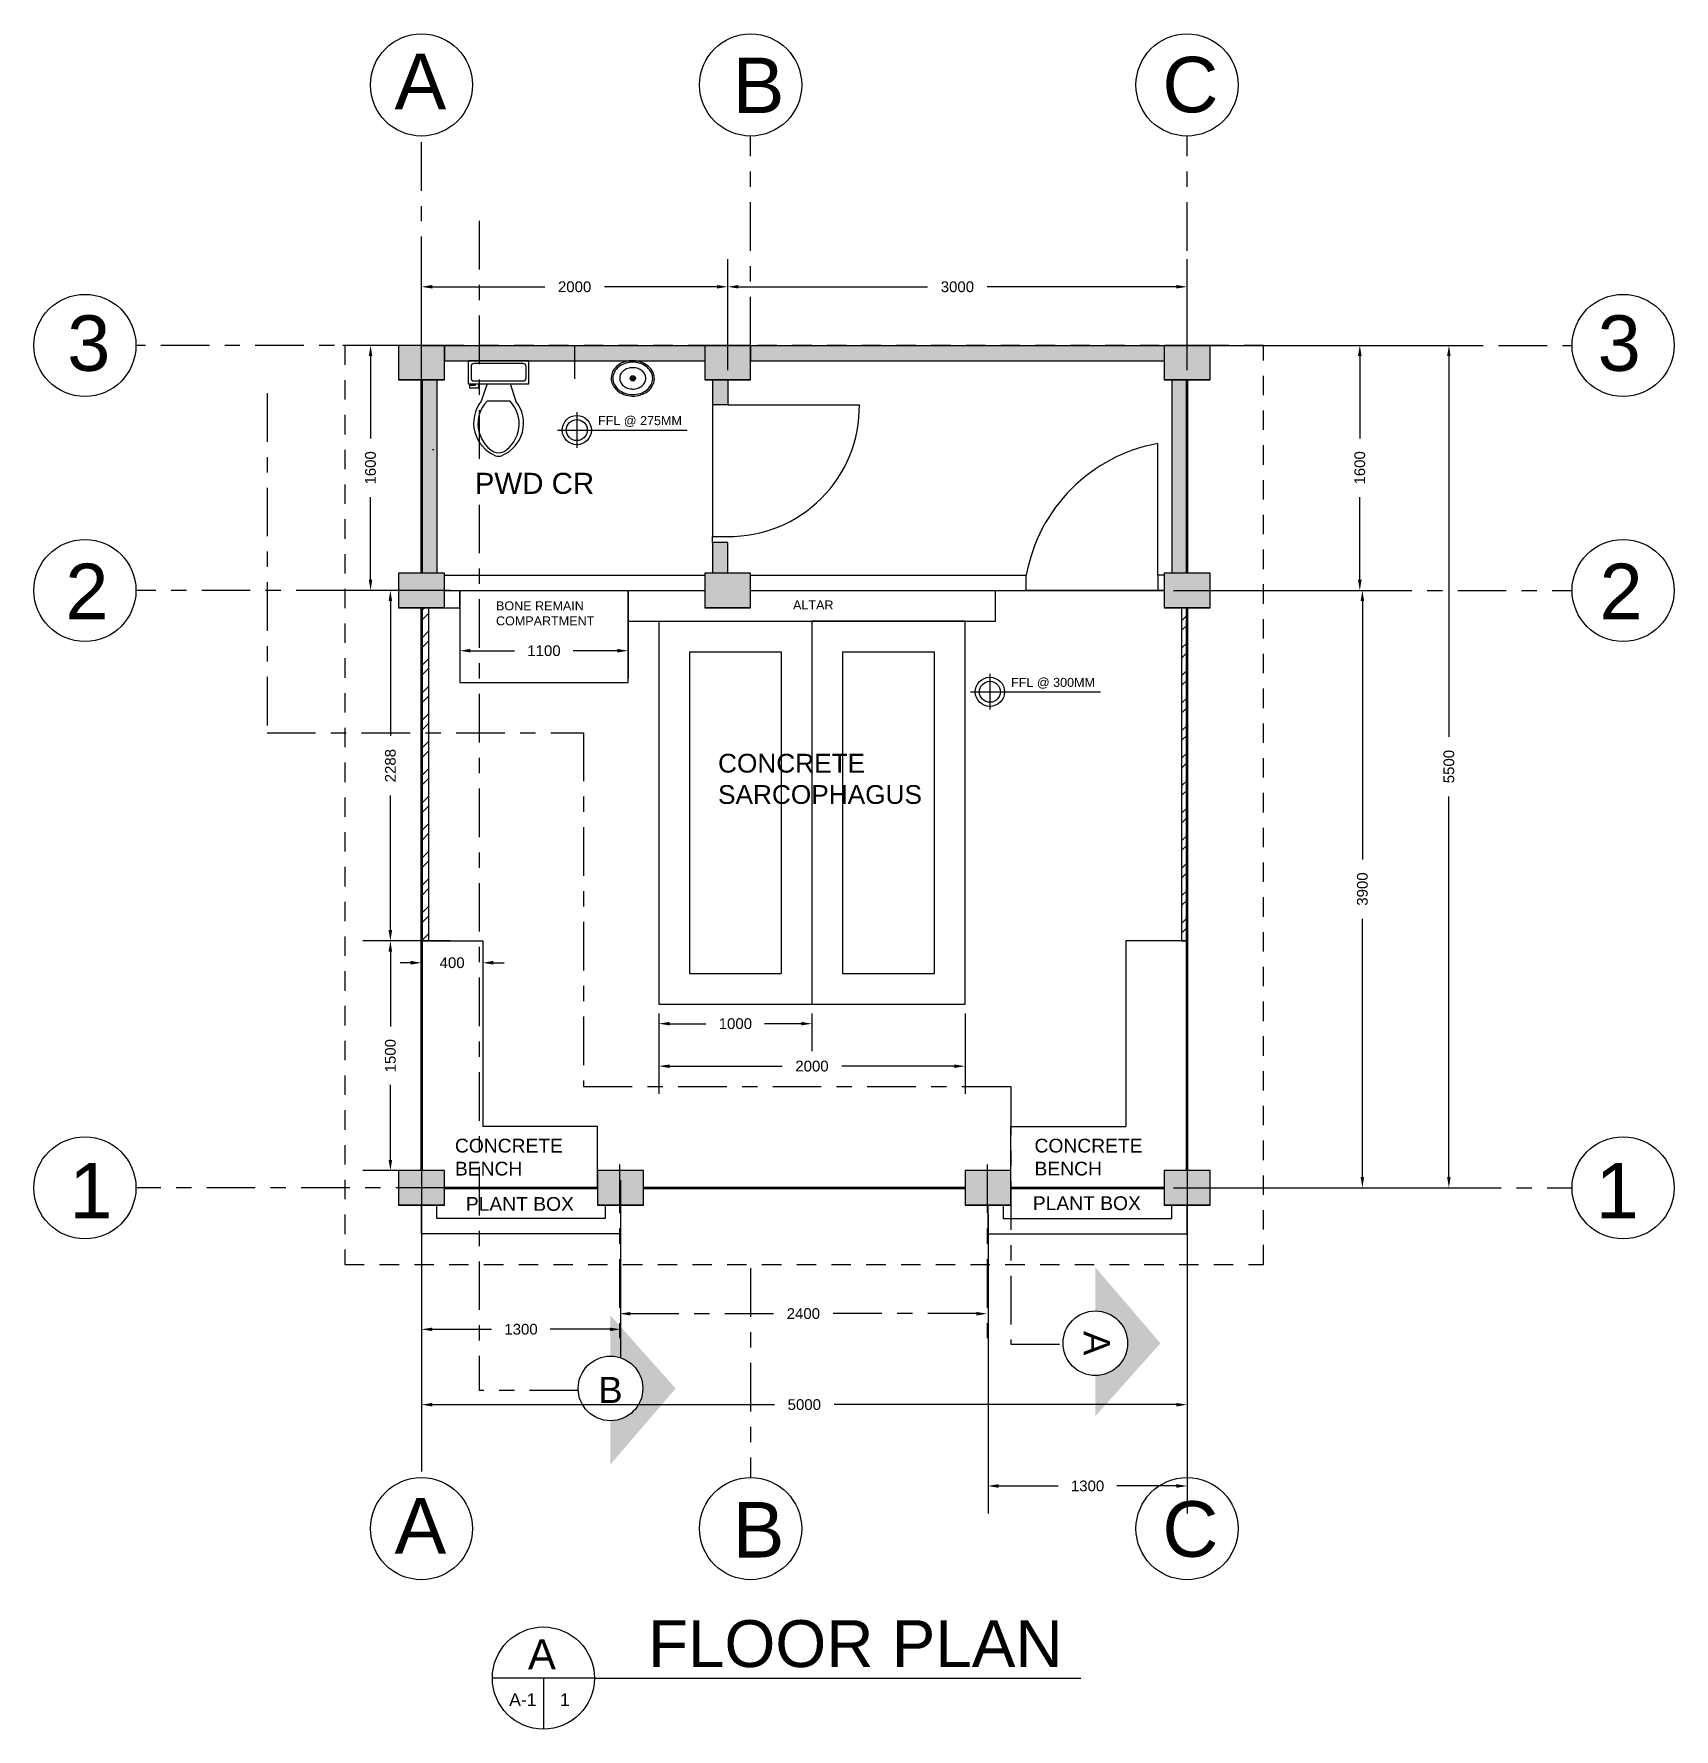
# Model space of a CAD drawing. Header units: metres. Extents: x 1997 to 2115, y 1081 to 1107.
# Drawn here: x 2069.04 to 2079.75, y 1080.81 to 1091.88 of the extents above; entities that cross this region are included whole.
import ezdxf

# ---------------------------------------------------------------- set-up
doc = ezdxf.new("R2010")
doc.units = ezdxf.units.M
doc.linetypes.add('CENTER', pattern=[50.8, 31.75, -6.35, 6.35, -6.35])
doc.linetypes.add('DASHED', pattern=[19.05, 12.7, -6.35])
doc.styles.add('Annotative', font='arial.ttf')
doc.styles.get("Standard").update_dxf_attribs({"font": 'arial.ttf', "height": 20})
doc.dimstyles.get("Standard").update_dxf_attribs({"dimscale": 0, "dimtxt": 0.07, "dimasz": 0.07, "dimexe": 0.18, "dimexo": 0.0625, "dimgap": 0.09, "dimtad": 0, "dimdec": 0, "dimlfac": 1000, "dimrnd": 0.1, "dimzin": 0, "dimdsep": 46, "dimtxsty": 'Annotative', "dimcen": 0.09, "dimadec": 0, "dimazin": 0, "dimtfac": 1, "dimtdec": 0, "dimtix": 1, "dimtofl": 0, "dimtmove": 1, "dimatfit": 3, "dimfxl": 1, "dimtolj": 1, "dimtzin": 0, "dimarcsym": 0})
pattern_1 = [(45, (0, 0), (-0.089802561, 0.089802561), []), (45, (0, 0.0635), (-0.089802561, 0.089802561), [])]

msp = doc.modelspace()

# ---------------------------------------------------------------- texts
at = {"linetype": 'Continuous', "ltscale": 10}
for s, width, gutter_width, heights, insert, char_height, attachment_point in [('A', 2.448751, 1.813, [0.6153], (2071.3919, 1091.751), 0.3626, 1), ('B', 2.448751, 1.813, [0.6153], (2073.6005, 1091.7259), 0.3626, 1), ('C', 2.448751, 1.813, [0.6153], (2076.4066, 1091.7307), 0.3626, 1), ('3', 2.448751, 1.813, [0.6153], (2069.2543, 1090.043), 0.3626, 1), ('3', 2.448751, 1.813, [0.6153], (2079.5309, 1090.043), 0.3626, 3), ('FFL @ 275MM', 0.909133, 0.2933, [0.3067], (2072.721, 1089.3848), 0.058666, 1), ('PWD CR', 0.929792, 0.6884, [0.2336], (2071.9159, 1089.0148), 0.13768, 1), ('2', 2.448751, 1.813, [0.6153], (2069.2418, 1088.4218), 0.3626, 1), ('2', 2.448751, 1.813, [0.6153], (2079.5434, 1088.4218), 0.3626, 3), ('BONE REMAIN COMPARTMENT', 0.909133, 0.2933, [0.3067], (2072.0546, 1088.1754), 0.058666, 1), ('ALTAR', 0.909133, 0.2933, [0.3067], (2073.9947, 1088.1812), 0.05867, 1), ('FFL @ 300MM', 0.909133, 0.2933, [0.3067], (2075.4188, 1087.676), 0.058666, 1), ('CONCRETE SARCOPHAGUS', 1.465974, 0.6129, [0.4738], (2073.5046, 1087.1801), 0.122581, 1), ('CONCRETE BENCH', 0.909133, 0.2933, [0.3067], (2071.7863, 1084.667), 0.09, 1), ('CONCRETE BENCH', 0.909133, 0.2933, [0.3067], (2075.5716, 1084.6671), 0.09, 1), ('1', 2.448751, 1.813, [0.6153], (2069.2676, 1084.5095), 0.3626, 1), ('1', 2.448751, 1.813, [0.6153], (2079.5176, 1084.5095), 0.3626, 3), ('PLANT BOX', 0.909133, 0.2933, [0.3067], (2075.5603, 1084.2913), 0.09, 1), ('PLANT BOX', 0.909133, 0.2933, [0.3067], (2071.8576, 1084.2864), 0.09, 1), ('B', 1.149321, 0.851, [0.2888], (2072.7228, 1082.9418), 0.1702, 7), ('A', 2.448751, 1.813, [0.6153], (2071.3919, 1082.3206), 0.3626, 1), ('C', 2.448751, 1.813, [0.6153], (2076.4066, 1082.3004), 0.3626, 1), ('B', 2.448751, 1.813, [0.6153], (2073.6005, 1082.2956), 0.3626, 1), ('FLOOR PLAN', 12.775295, 1.5302, [1.1828], (2073.0475, 1081.5239), 0.30603, 1), ('A', 1.325982, 0.9818, [0.3332], (2072.2629, 1081.3993), 0.1964, 1), ('A-1', 0.550971, 0.4079, [0.1384], (2072.1409, 1081.0459), 0.08159, 1), ('1', 0.550971, 0.4079, [0.1384], (2072.4729, 1081.0459), 0.0816, 1)]:
    msp.add_mtext_dynamic_manual_height_columns(s, width=width, gutter_width=gutter_width, heights=heights, dxfattribs=dict(at, insert=insert, char_height=char_height, attachment_point=attachment_point))
at = {"linetype": 'Continuous', "ltscale": 10, "insert": (2076.0635, 1083.4115), "char_height": 0.1702, "attachment_point": 1, "rotation": 270}
msp.add_mtext_dynamic_manual_height_columns('A', width=1.149321, gutter_width=0.851, heights=[0.2888], dxfattribs=at)

# ---------------------------------------------------------------- blocks, each defined once
blk = doc.blocks.new('Toilet - top')
for p, q in [((9.5, -6), (9.5, -2)), ((-10, -8.5), (-8, -8.5)), ((-10, -9.5), (-10, -8.5)), ((-7, -9.5), (-10, -9.5)), ((-8, -8.5), (-8, -8)), ((-7, -8), (-7, -9.5)), ((-4, -8), (-6, -14)), ((4, -8), (6, -14)), ((4, -14), (-4, -14))]:
    blk.add_line(p, q)
blk.add_lwpolyline([(10.5, -8), (10.5, 0), (-10.5, 0), (-10.5, -8)], close=True)
for points in [[(-9.5, -2), (-9.5, -6)], [(8.5, -1), (-8.5, -1)], [(-8.5, -7), (8.5, -7)]]:
    blk.add_lwpolyline(points)
for centre, radius, start, end in [((-8.62, -1.88), 0.884, 81.8699, 188.1301), ((8.62, -1.88), 0.884, 351.8699, 98.1301), ((-8.62, -6.12), 0.884, 171.8699, 278.1301), ((8.62, -6.12), 0.884, 261.8699, 8.1301), ((3.52, -21.58), 12.17, 141.46911, 247.97143), ((4.2, -21.82), 11.33, 136.36773, 238.94682), ((-3.52, -21.58), 12.17, 292.02843, 38.53071), ((-4.2, -21.82), 11.33, 301.05301, 43.63209), ((0, -27.88), 4, 245.73182, 294.26817), ((0, -29), 4, 254.86053, 285.13947)]:
    blk.add_arc(centre, radius, start, end)
blk = doc.blocks.new('Sink - Oval top')
for p, q in [((-1, 0), (1, 0)), ((0, 1), (0, -1))]:
    blk.add_line(p, q)
at = {"linetype": 'Continuous'}
for points in [[(-12.23, 0.39, 0.117634), (-11.46, -3.36, 0.104469), (-8.88, -6.8, 0.090016), (-5.08, -9.07, 0.08192), (-0.32, -10.02, 0.08192), (4.49, -9.38, 0.090016), (8.42, -7.36, 0.104469), (11.22, -4.09, 0.117634), (12.23, -0.39, 0.117634), (11.46, 3.36, 0.104469), (8.88, 6.8, 0.090016), (5.08, 9.07, 0.08192), (0.32, 10.02, 0.08192), (-4.49, 9.38, 0.090016), (-8.42, 7.36, 0.104469), (-11.22, 4.09, 0.117634)], [(-11.29, 0.16, 0.118622), (-10.52, -3.25, 0.104678), (-8.07, -6.36, 0.089562), (-4.54, -8.37, 0.081185), (-0.13, -9.15, 0.081185), (4.3, -8.49, 0.089562), (7.89, -6.58, 0.104678), (10.42, -3.55, 0.118622), (11.29, -0.16, 0.118622), (10.52, 3.25, 0.104678), (8.07, 6.36, 0.089562), (4.54, 8.37, 0.081185), (0.13, 9.15, 0.081185), (-4.3, 8.49, 0.089562), (-7.89, 6.58, 0.104678), (-10.42, 3.55, 0.118622)], [(-7.42, 0.08, 0.118283), (-6.91, -2.17, 0.104607), (-5.29, -4.21, 0.089718), (-2.97, -5.53, 0.081436), (-0.07, -6.04, 0.081436), (2.84, -5.59, 0.089718), (5.2, -4.33, 0.104607), (6.86, -2.32, 0.118283), (7.42, -0.08, 0.118283), (6.91, 2.17, 0.104607), (5.29, 4.21, 0.089718), (2.97, 5.53, 0.081436), (0.07, 6.04, 0.081436), (-2.84, 5.59, 0.089718), (-5.2, 4.33, 0.104607), (-6.86, 2.32, 0.118283)]]:
    blk.add_lwpolyline(points, format="xyb", close=True, dxfattribs=at)
for radius in [1.5, 1]:
    blk.add_circle((0, 0), radius)
blk = doc.blocks.new('*D3')
at = {"color": 0, "linetype": 'Continuous', "lineweight": -2, "ltscale": 10, "transparency": 16777216}
for p, q in [((2071.568, 1089.684), (2071.568, 1090.409)), ((2073.568, 1089.684), (2073.568, 1090.409)), ((2071.638, 1090.229), (2072.373, 1090.229)), ((2073.498, 1090.229), (2072.763, 1090.229))]:
    blk.add_line(p, q, dxfattribs=at)
at = {"color": 0, "linetype": 'Continuous', "ltscale": 10, "transparency": 16777216}
for points in [[(2071.638, 1090.241), (2071.638, 1090.218), (2071.568, 1090.229)], [(2073.498, 1090.241), (2073.498, 1090.218), (2073.568, 1090.229)]]:
    blk.add_solid(points, dxfattribs=at)
at = {"layer": 'Defpoints', "color": 0, "linetype": 'Continuous', "ltscale": 10, "transparency": 16777216}
for p in [(2073.568, 1090.229), (2071.568, 1089.622), (2073.568, 1089.622)]:
    blk.add_point(p, dxfattribs=at)
at = {"color": 0, "linetype": 'Continuous', "ltscale": 10, "transparency": 16777216, "insert": (2072.568, 1090.229), "char_height": 0.07, "attachment_point": 5, "style": 'Annotative'}
blk.add_mtext('\\A1;2000', dxfattribs=at)
blk = doc.blocks.new('*D4')
at = {"color": 0, "linetype": 'Continuous', "lineweight": -2, "ltscale": 10, "transparency": 16777216}
for p, q in [((2073.568, 1089.684), (2073.568, 1090.409)), ((2076.568, 1089.684), (2076.568, 1090.409)), ((2073.638, 1090.229), (2074.873, 1090.229)), ((2076.498, 1090.229), (2075.262, 1090.229))]:
    blk.add_line(p, q, dxfattribs=at)
at = {"color": 0, "linetype": 'Continuous', "ltscale": 10, "transparency": 16777216}
for points in [[(2073.638, 1090.241), (2073.638, 1090.218), (2073.568, 1090.229)], [(2076.498, 1090.241), (2076.498, 1090.218), (2076.568, 1090.229)]]:
    blk.add_solid(points, dxfattribs=at)
at = {"layer": 'Defpoints', "color": 0, "linetype": 'Continuous', "ltscale": 10, "transparency": 16777216}
for p in [(2076.568, 1090.229), (2073.568, 1089.622), (2076.568, 1089.622)]:
    blk.add_point(p, dxfattribs=at)
at = {"color": 0, "linetype": 'Continuous', "ltscale": 10, "transparency": 16777216, "insert": (2075.068, 1090.229), "char_height": 0.07, "attachment_point": 5, "style": 'Annotative'}
blk.add_mtext('\\A1;3000', dxfattribs=at)
blk = doc.blocks.new('*D5')
at = {"color": 0, "linetype": 'Continuous', "lineweight": -2, "ltscale": 10, "transparency": 16777216}
for p, q in [((2071.818, 1088.072), (2071.818, 1087.673)), ((2072.918, 1088.072), (2072.918, 1087.673)), ((2071.888, 1087.853), (2072.176, 1087.853)), ((2072.848, 1087.853), (2072.559, 1087.853))]:
    blk.add_line(p, q, dxfattribs=at)
at = {"color": 0, "linetype": 'Continuous', "ltscale": 10, "transparency": 16777216}
for points in [[(2071.888, 1087.865), (2071.888, 1087.842), (2071.818, 1087.853)], [(2072.848, 1087.865), (2072.848, 1087.842), (2072.918, 1087.853)]]:
    blk.add_solid(points, dxfattribs=at)
at = {"layer": 'Defpoints', "color": 0, "linetype": 'Continuous', "ltscale": 10, "transparency": 16777216}
for p in [(2071.818, 1088.134), (2072.918, 1088.134), (2072.918, 1087.853)]:
    blk.add_point(p, dxfattribs=at)
at = {"color": 0, "linetype": 'Continuous', "ltscale": 10, "transparency": 16777216, "insert": (2072.368, 1087.853), "char_height": 0.07, "attachment_point": 5, "style": 'Annotative'}
blk.add_mtext('\\A1;1100', dxfattribs=at)
blk = doc.blocks.new('*D6')
at = {"color": 0, "linetype": 'Continuous', "lineweight": -2, "ltscale": 10, "transparency": 16777216}
for p, q in [((2073.118, 1085.484), (2073.118, 1085.238)), ((2073.188, 1085.418), (2073.426, 1085.418)), ((2074.048, 1085.418), (2073.809, 1085.418)), ((2074.118, 1085.484), (2074.118, 1085.238))]:
    blk.add_line(p, q, dxfattribs=at)
at = {"color": 0, "linetype": 'Continuous', "ltscale": 10, "transparency": 16777216}
for points in [[(2073.188, 1085.43), (2073.188, 1085.407), (2073.118, 1085.418)], [(2074.048, 1085.43), (2074.048, 1085.407), (2074.118, 1085.418)]]:
    blk.add_solid(points, dxfattribs=at)
at = {"layer": 'Defpoints', "color": 0, "linetype": 'Continuous', "ltscale": 10, "transparency": 16777216}
for p in [(2073.118, 1085.547), (2074.118, 1085.547), (2074.118, 1085.418)]:
    blk.add_point(p, dxfattribs=at)
at = {"color": 0, "linetype": 'Continuous', "ltscale": 10, "transparency": 16777216, "insert": (2073.618, 1085.418), "char_height": 0.07, "attachment_point": 5, "style": 'Annotative'}
blk.add_mtext('\\A1;1000', dxfattribs=at)
blk = doc.blocks.new('*D7')
at = {"color": 0, "linetype": 'Continuous', "lineweight": -2, "ltscale": 10, "transparency": 16777216}
for p, q in [((2073.118, 1085.484), (2073.118, 1084.961)), ((2075.118, 1085.484), (2075.118, 1084.961)), ((2073.188, 1085.141), (2073.923, 1085.141)), ((2075.048, 1085.141), (2074.313, 1085.141))]:
    blk.add_line(p, q, dxfattribs=at)
at = {"color": 0, "linetype": 'Continuous', "ltscale": 10, "transparency": 16777216}
for points in [[(2073.188, 1085.152), (2073.188, 1085.129), (2073.118, 1085.141)], [(2075.048, 1085.152), (2075.048, 1085.129), (2075.118, 1085.141)]]:
    blk.add_solid(points, dxfattribs=at)
at = {"layer": 'Defpoints', "color": 0, "linetype": 'Continuous', "ltscale": 10, "transparency": 16777216}
for p in [(2073.118, 1085.547), (2075.118, 1085.547), (2075.118, 1085.141)]:
    blk.add_point(p, dxfattribs=at)
at = {"color": 0, "linetype": 'Continuous', "ltscale": 10, "transparency": 16777216, "insert": (2074.118, 1085.141), "char_height": 0.07, "attachment_point": 5, "style": 'Annotative'}
blk.add_mtext('\\A1;2000', dxfattribs=at)
blk = doc.blocks.new('*D8')
at = {"color": 0, "linetype": 'Continuous', "lineweight": -2, "ltscale": 10, "transparency": 16777216}
for p, q in [((2071.568, 1085.897), (2071.568, 1085.636)), ((2071.968, 1085.897), (2071.968, 1085.636)), ((2071.498, 1085.816), (2071.428, 1085.816)), ((2072.038, 1085.816), (2072.108, 1085.816))]:
    blk.add_line(p, q, dxfattribs=at)
at = {"color": 0, "linetype": 'Continuous', "ltscale": 10, "transparency": 16777216}
for points in [[(2071.498, 1085.828), (2071.498, 1085.804), (2071.568, 1085.816)], [(2072.038, 1085.828), (2072.038, 1085.804), (2071.968, 1085.816)]]:
    blk.add_solid(points, dxfattribs=at)
at = {"layer": 'Defpoints', "color": 0, "linetype": 'Continuous', "ltscale": 10, "transparency": 16777216}
for p in [(2071.568, 1085.959), (2071.968, 1085.959), (2071.968, 1085.816)]:
    blk.add_point(p, dxfattribs=at)
at = {"color": 0, "linetype": 'Continuous', "ltscale": 10, "transparency": 16777216, "insert": (2071.768, 1085.816), "char_height": 0.07, "attachment_point": 5, "style": 'Annotative'}
blk.add_mtext('\\A1;400', dxfattribs=at)
blk = doc.blocks.new('*D9')
at = {"color": 0, "linetype": 'Continuous', "lineweight": -2, "ltscale": 10, "transparency": 16777216}
for p, q in [((2071.505, 1085.959), (2071.185, 1085.959)), ((2071.365, 1085.889), (2071.365, 1085.4)), ((2071.365, 1084.529), (2071.365, 1085.018)), ((2071.505, 1084.459), (2071.185, 1084.459))]:
    blk.add_line(p, q, dxfattribs=at)
at = {"color": 0, "linetype": 'Continuous', "ltscale": 10, "transparency": 16777216}
for points in [[(2071.353, 1085.889), (2071.376, 1085.889), (2071.365, 1085.959)], [(2071.353, 1084.529), (2071.376, 1084.529), (2071.365, 1084.459)]]:
    blk.add_solid(points, dxfattribs=at)
at = {"layer": 'Defpoints', "color": 0, "linetype": 'Continuous', "ltscale": 10, "transparency": 16777216}
for p in [(2071.568, 1085.959), (2071.365, 1084.459), (2071.568, 1084.459)]:
    blk.add_point(p, dxfattribs=at)
at = {"color": 0, "linetype": 'Continuous', "ltscale": 10, "transparency": 16777216, "insert": (2071.365, 1085.209), "char_height": 0.07, "attachment_point": 5, "rotation": 90, "style": 'Annotative'}
blk.add_mtext('\\A1;1500', dxfattribs=at)
blk = doc.blocks.new('*D10')
at = {"color": 0, "linetype": 'Continuous', "lineweight": -2, "ltscale": 10, "transparency": 16777216}
for p, q in [((2071.755, 1088.247), (2071.185, 1088.247)), ((2071.365, 1088.177), (2071.365, 1087.298)), ((2071.365, 1086.029), (2071.365, 1086.908)), ((2071.755, 1085.959), (2071.185, 1085.959))]:
    blk.add_line(p, q, dxfattribs=at)
at = {"color": 0, "linetype": 'Continuous', "ltscale": 10, "transparency": 16777216}
for points in [[(2071.353, 1088.177), (2071.376, 1088.177), (2071.365, 1088.247)], [(2071.353, 1086.029), (2071.376, 1086.029), (2071.365, 1085.959)]]:
    blk.add_solid(points, dxfattribs=at)
at = {"layer": 'Defpoints', "color": 0, "linetype": 'Continuous', "ltscale": 10, "transparency": 16777216}
for p in [(2071.818, 1088.247), (2071.365, 1085.959), (2071.818, 1085.959)]:
    blk.add_point(p, dxfattribs=at)
at = {"color": 0, "linetype": 'Continuous', "ltscale": 10, "transparency": 16777216, "insert": (2071.365, 1087.103), "char_height": 0.07, "attachment_point": 5, "rotation": 90, "style": 'Annotative'}
blk.add_mtext('\\A1;2288', dxfattribs=at)
blk = doc.blocks.new('*D11')
at = {"color": 0, "linetype": 'Continuous', "lineweight": -2, "ltscale": 10, "transparency": 16777216}
for p, q in [((2071.355, 1089.847), (2071.055, 1089.847)), ((2071.235, 1089.777), (2071.235, 1089.238)), ((2071.235, 1088.317), (2071.235, 1088.856)), ((2071.355, 1088.247), (2071.055, 1088.247))]:
    blk.add_line(p, q, dxfattribs=at)
at = {"color": 0, "linetype": 'Continuous', "ltscale": 10, "transparency": 16777216}
for points in [[(2071.224, 1089.777), (2071.247, 1089.777), (2071.235, 1089.847)], [(2071.224, 1088.317), (2071.247, 1088.317), (2071.235, 1088.247)]]:
    blk.add_solid(points, dxfattribs=at)
at = {"layer": 'Defpoints', "color": 0, "linetype": 'Continuous', "ltscale": 10, "transparency": 16777216}
for p in [(2071.418, 1089.847), (2071.235, 1088.247), (2071.418, 1088.247)]:
    blk.add_point(p, dxfattribs=at)
at = {"color": 0, "linetype": 'Continuous', "ltscale": 10, "transparency": 16777216, "insert": (2071.235, 1089.047), "char_height": 0.07, "attachment_point": 5, "rotation": 90, "style": 'Annotative'}
blk.add_mtext('\\A1;1600', dxfattribs=at)
blk = doc.blocks.new('*D12')
at = {"color": 0, "lineweight": -2, "ltscale": 0.01, "transparency": 16777216}
for p, q in [((2071.568, 1084.397), (2071.568, 1083.243)), ((2072.868, 1084.397), (2072.868, 1083.243)), ((2071.638, 1083.423), (2072.026, 1083.423)), ((2072.798, 1083.423), (2072.409, 1083.423))]:
    blk.add_line(p, q, dxfattribs=at)
at = {"color": 0, "ltscale": 0.01, "transparency": 16777216}
for points in [[(2071.638, 1083.434), (2071.638, 1083.411), (2071.568, 1083.423)], [(2072.798, 1083.434), (2072.798, 1083.411), (2072.868, 1083.423)]]:
    blk.add_solid(points, dxfattribs=at)
at = {"layer": 'Defpoints', "color": 0, "ltscale": 0.01, "transparency": 16777216}
for p in [(2071.568, 1084.459), (2072.868, 1084.459), (2072.868, 1083.423)]:
    blk.add_point(p, dxfattribs=at)
at = {"color": 0, "ltscale": 0.01, "transparency": 16777216, "insert": (2072.218, 1083.423), "char_height": 0.07, "attachment_point": 5, "style": 'Annotative'}
blk.add_mtext('\\A1;1300', dxfattribs=at)
blk = doc.blocks.new('*D13')
at = {"color": 0, "linetype": 'CENTER', "lineweight": -2, "ltscale": 0.01, "transparency": 16777216}
for p, q in [((2072.862, 1084.499), (2072.862, 1083.345)), ((2075.262, 1084.499), (2075.262, 1083.345)), ((2072.932, 1083.525), (2073.867, 1083.525)), ((2075.192, 1083.525), (2074.257, 1083.525))]:
    blk.add_line(p, q, dxfattribs=at)
at = {"color": 0, "linetype": 'CENTER', "ltscale": 0.01, "transparency": 16777216}
for points in [[(2072.932, 1083.536), (2072.932, 1083.513), (2072.862, 1083.525)], [(2075.192, 1083.536), (2075.192, 1083.513), (2075.262, 1083.525)]]:
    blk.add_solid(points, dxfattribs=at)
at = {"layer": 'Defpoints', "color": 0, "linetype": 'CENTER', "ltscale": 0.01, "transparency": 16777216}
for p in [(2072.862, 1084.561), (2075.262, 1084.561), (2075.262, 1083.525)]:
    blk.add_point(p, dxfattribs=at)
at = {"color": 0, "linetype": 'CENTER', "ltscale": 0.01, "transparency": 16777216, "insert": (2074.062, 1083.525), "char_height": 0.07, "attachment_point": 5, "style": 'Annotative'}
blk.add_mtext('\\A1;2400', dxfattribs=at)
blk = doc.blocks.new('*D14')
at = {"color": 0, "lineweight": -2, "ltscale": 0.01, "transparency": 16777216}
for p, q in [((2075.268, 1084.172), (2075.268, 1082.22)), ((2076.568, 1084.172), (2076.568, 1082.22)), ((2075.338, 1082.4), (2075.726, 1082.4)), ((2076.498, 1082.4), (2076.109, 1082.4))]:
    blk.add_line(p, q, dxfattribs=at)
at = {"color": 0, "ltscale": 0.01, "transparency": 16777216}
for points in [[(2075.338, 1082.412), (2075.338, 1082.388), (2075.268, 1082.4)], [(2076.498, 1082.412), (2076.498, 1082.388), (2076.568, 1082.4)]]:
    blk.add_solid(points, dxfattribs=at)
at = {"layer": 'Defpoints', "color": 0, "ltscale": 0.01, "transparency": 16777216}
for p in [(2075.268, 1084.234), (2076.568, 1084.234), (2076.568, 1082.4)]:
    blk.add_point(p, dxfattribs=at)
at = {"color": 0, "ltscale": 0.01, "transparency": 16777216, "insert": (2075.918, 1082.4), "char_height": 0.07, "attachment_point": 5, "style": 'Annotative'}
blk.add_mtext('\\A1;1300', dxfattribs=at)
blk = doc.blocks.new('*D15')
at = {"color": 0, "lineweight": -2, "ltscale": 0.01, "transparency": 16777216}
for p, q in [((2071.568, 1085.195), (2071.568, 1082.751)), ((2076.568, 1085.195), (2076.568, 1082.751)), ((2071.638, 1082.931), (2073.873, 1082.931)), ((2076.498, 1082.931), (2074.262, 1082.931))]:
    blk.add_line(p, q, dxfattribs=at)
at = {"color": 0, "ltscale": 0.01, "transparency": 16777216}
for points in [[(2071.638, 1082.942), (2071.638, 1082.919), (2071.568, 1082.931)], [(2076.498, 1082.942), (2076.498, 1082.919), (2076.568, 1082.931)]]:
    blk.add_solid(points, dxfattribs=at)
at = {"layer": 'Defpoints', "color": 0, "ltscale": 0.01, "transparency": 16777216}
for p in [(2071.568, 1085.257), (2076.568, 1085.257), (2076.568, 1082.931)]:
    blk.add_point(p, dxfattribs=at)
at = {"color": 0, "ltscale": 0.01, "transparency": 16777216, "insert": (2074.068, 1082.931), "char_height": 0.07, "attachment_point": 5, "style": 'Annotative'}
blk.add_mtext('\\A1;5000', dxfattribs=at)
blk = doc.blocks.new('*D16')
at = {"color": 0, "lineweight": -2, "ltscale": 0.01, "transparency": 16777216}
for p, q in [((2076.63, 1089.847), (2077.876, 1089.847)), ((2077.696, 1089.777), (2077.696, 1089.238)), ((2077.696, 1088.317), (2077.696, 1088.856)), ((2076.63, 1088.247), (2077.876, 1088.247))]:
    blk.add_line(p, q, dxfattribs=at)
at = {"color": 0, "ltscale": 0.01, "transparency": 16777216}
for points in [[(2077.684, 1089.777), (2077.708, 1089.777), (2077.696, 1089.847)], [(2077.684, 1088.317), (2077.708, 1088.317), (2077.696, 1088.247)]]:
    blk.add_solid(points, dxfattribs=at)
at = {"layer": 'Defpoints', "color": 0, "ltscale": 0.01, "transparency": 16777216}
for p in [(2076.568, 1089.847), (2076.568, 1088.247), (2077.696, 1088.247)]:
    blk.add_point(p, dxfattribs=at)
at = {"color": 0, "ltscale": 0.01, "transparency": 16777216, "insert": (2077.696, 1089.047), "char_height": 0.07, "attachment_point": 5, "rotation": 90, "style": 'Annotative'}
blk.add_mtext('\\A1;1600', dxfattribs=at)
blk = doc.blocks.new('*D17')
at = {"color": 0, "lineweight": -2, "ltscale": 0.01, "transparency": 16777216}
for p, q in [((2076.48, 1088.247), (2077.893, 1088.247)), ((2077.713, 1088.177), (2077.713, 1086.491)), ((2077.713, 1084.417), (2077.713, 1086.102)), ((2076.48, 1084.347), (2077.893, 1084.347))]:
    blk.add_line(p, q, dxfattribs=at)
at = {"color": 0, "ltscale": 0.01, "transparency": 16777216}
for points in [[(2077.701, 1088.177), (2077.724, 1088.177), (2077.713, 1088.247)], [(2077.701, 1084.417), (2077.724, 1084.417), (2077.713, 1084.347)]]:
    blk.add_solid(points, dxfattribs=at)
at = {"layer": 'Defpoints', "color": 0, "ltscale": 0.01, "transparency": 16777216}
for p in [(2076.418, 1088.247), (2076.418, 1084.347), (2077.713, 1084.347)]:
    blk.add_point(p, dxfattribs=at)
at = {"color": 0, "ltscale": 0.01, "transparency": 16777216, "insert": (2077.713, 1086.297), "char_height": 0.07, "attachment_point": 5, "rotation": 90, "style": 'Annotative'}
blk.add_mtext('\\A1;3900', dxfattribs=at)
blk = doc.blocks.new('*D18')
at = {"color": 0, "lineweight": -2, "ltscale": 0.01, "transparency": 16777216}
for p, q in [((2076.48, 1089.847), (2078.458, 1089.847)), ((2078.278, 1089.777), (2078.278, 1087.291)), ((2078.278, 1084.417), (2078.278, 1086.902)), ((2076.48, 1084.347), (2078.458, 1084.347))]:
    blk.add_line(p, q, dxfattribs=at)
at = {"color": 0, "ltscale": 0.01, "transparency": 16777216}
for points in [[(2078.266, 1089.777), (2078.289, 1089.777), (2078.278, 1089.847)], [(2078.266, 1084.417), (2078.289, 1084.417), (2078.278, 1084.347)]]:
    blk.add_solid(points, dxfattribs=at)
at = {"layer": 'Defpoints', "color": 0, "ltscale": 0.01, "transparency": 16777216}
for p in [(2076.418, 1089.847), (2076.418, 1084.347), (2078.278, 1084.347)]:
    blk.add_point(p, dxfattribs=at)
at = {"color": 0, "ltscale": 0.01, "transparency": 16777216, "insert": (2078.278, 1087.097), "char_height": 0.07, "attachment_point": 5, "rotation": 90, "style": 'Annotative'}
blk.add_mtext('\\A1;5500', dxfattribs=at)

# ---------------------------------------------------------------- dimensions: what is measured, and where the dimension line sits
at = {"linetype": 'Continuous', "ltscale": 10}
for base, p1, p2, picture, middle in [((2073.5676, 1090.2293), (2071.5676, 1089.6217), (2073.5676, 1089.6217), '*D3', (2072.5676, 1090.2293)), ((2076.5676, 1090.2293), (2073.5676, 1089.6217), (2076.5676, 1089.6217), '*D4', (2075.0676, 1090.2293)), ((2072.9176, 1087.8532), (2071.8176, 1088.1342), (2072.9176, 1088.1342), '*D5', (2072.3676, 1087.8532)), ((2071.9676, 1085.8161), (2071.5676, 1085.9592), (2071.9676, 1085.9592), '*D8', (2071.7676, 1085.8161)), ((2074.1176, 1085.4184), (2073.1176, 1085.5467), (2074.1176, 1085.5467), '*D6', (2073.6176, 1085.4184)), ((2075.1176, 1085.1408), (2073.1176, 1085.5467), (2075.1176, 1085.5467), '*D7', (2074.1176, 1085.1408))]:
    dim = msp.add_linear_dim(base=base, p1=p1, p2=p2, dimstyle='Standard', override={"dimscale": 1}, dxfattribs=at)
    dim.commit()
    dim.dimension.update_dxf_attribs({"geometry": picture, "text_midpoint": middle})
for base, p1, p2, picture, middle in [((2071.2355, 1088.2467), (2071.4176, 1089.8467), (2071.4176, 1088.2467), '*D11', (2071.2355, 1089.0467)), ((2071.3645610548, 1085.9592145693), (2071.8175998978, 1088.2467145693), (2071.8175998978, 1085.9592145693), '*D10', (2071.3645610548, 1087.1029645693)), ((2071.3646, 1084.4592), (2071.5676, 1085.9592), (2071.5676, 1084.4592), '*D9', (2071.3646, 1085.2092))]:
    dim = msp.add_linear_dim(base=base, p1=p1, p2=p2, angle=90, dimstyle='Standard', override={"dimscale": 1}, dxfattribs=at)
    dim.commit()
    dim.dimension.update_dxf_attribs({"geometry": picture, "text_midpoint": middle})
at = {"ltscale": 0.01}
for base, p1, p2, picture, middle in [((2078.2777, 1084.3467), (2076.4176, 1089.8467), (2076.4176, 1084.3467), '*D18', (2078.2777, 1087.0967)), ((2077.6962, 1088.2467), (2076.5676, 1089.8467), (2076.5676, 1088.2467), '*D16', (2077.6962, 1089.0467)), ((2077.7128, 1084.3467), (2076.4176, 1088.2467), (2076.4176, 1084.3467), '*D17', (2077.7128, 1086.2967))]:
    dim = msp.add_linear_dim(base=base, p1=p1, p2=p2, angle=90, dimstyle='Standard', override={"dimscale": 1}, dxfattribs=at)
    dim.commit()
    dim.dimension.update_dxf_attribs({"geometry": picture, "text_midpoint": middle})
for base, p1, p2, picture, middle in [((2076.5676, 1082.9305), (2071.5676, 1085.2571), (2076.5676, 1085.2571), '*D15', (2074.0676, 1082.9305)), ((2072.8676, 1083.4228), (2071.5676, 1084.4592), (2072.8676, 1084.4592), '*D12', (2072.2176, 1083.4228)), ((2076.5676, 1082.3998), (2075.2676, 1084.2342), (2076.5676, 1084.2342), '*D14', (2075.9176, 1082.3998))]:
    dim = msp.add_linear_dim(base=base, p1=p1, p2=p2, dimstyle='Standard', override={"dimscale": 1}, dxfattribs=at)
    dim.commit()
    dim.dimension.update_dxf_attribs({"geometry": picture, "text_midpoint": middle})
at = {"linetype": 'CENTER', "ltscale": 0.01}
dim = msp.add_linear_dim(base=(2075.2624, 1083.5247), p1=(2072.8624, 1084.5611), p2=(2075.2624, 1084.5611), dimstyle='Standard', override={"dimscale": 1}, dxfattribs=at)
dim.commit()
dim.dimension.update_dxf_attribs({"geometry": '*D13', "text_midpoint": (2074.0624, 1083.5247)})

# ---------------------------------------------------------------- hatches: boundary and pattern name
at = {"linetype": 'Continuous', "ltscale": 10}
h = msp.add_hatch(color=256, dxfattribs=at)
h.dxf.hatch_style = 1
h.paths.add_polyline_path([(2071.7176, 1089.8467), (2071.4176, 1089.8467), (2071.4176, 1089.6217), (2071.5676, 1089.6217), (2071.6676, 1089.6225), (2071.6676, 1089.6217), (2071.7176, 1089.6217)])
h.paths.add_polyline_path([(2073.7176, 1089.8467), (2073.5676, 1089.8467), (2073.4176, 1089.8467), (2073.4176, 1089.6217), (2073.7176, 1089.6217)])
h.paths.add_polyline_path([(2076.7176, 1089.8467), (2076.4176, 1089.8467), (2076.4176, 1089.6217), (2076.7176, 1089.6217)])
h.paths.add_polyline_path([(2076.7176, 1088.3592), (2076.4176, 1088.3592), (2076.4176, 1088.1342), (2076.7176, 1088.1342)])
h.paths.add_polyline_path([(2073.7176, 1088.3592), (2073.4176, 1088.3592), (2073.4176, 1088.1342), (2073.7176, 1088.1342)])
h.paths.add_polyline_path([(2071.7176, 1088.3592), (2071.4176, 1088.3592), (2071.4176, 1088.1342), (2071.7176, 1088.1342)])
h.paths.add_polyline_path([(2071.7176, 1084.4592), (2071.4176, 1084.4592), (2071.4176, 1084.2342), (2071.7176, 1084.2342)])
h.paths.add_polyline_path([(2073.0176, 1084.4592), (2072.7176, 1084.4592), (2072.7176, 1084.3467), (2072.7176, 1084.2342), (2073.0176, 1084.2342)])
h.paths.add_polyline_path([(2075.4176, 1084.4592), (2075.1176, 1084.4592), (2075.1176, 1084.2342), (2075.4176, 1084.2342)])
h.paths.add_polyline_path([(2076.7176, 1084.4592), (2076.4176, 1084.4592), (2076.4176, 1084.2342), (2076.7176, 1084.2342)])
at = {"linetype": 'Continuous', "ltscale": 10, "true_color": 0xffffff}
h = msp.add_hatch(dxfattribs=at)
h.set_pattern_fill('AR-CONC', scale=0.00076)
h.paths.add_polyline_path([(2073.4176, 1089.8467), (2071.7176, 1089.8467), (2071.7176, 1089.7467), (2073.4176, 1089.7467)])
h.paths.add_polyline_path([(2076.4176, 1089.8467), (2073.7176, 1089.8467), (2073.7176, 1089.7467), (2076.4176, 1089.7467)])
at = {"linetype": 'Continuous', "ltscale": 10, "true_color": 0x000000}
h = msp.add_hatch(dxfattribs=at)
h.set_pattern_fill('AR-CONC', color=18, scale=0.008)
h.paths.add_polyline_path([(2071.6676, 1089.6217), (2071.5676, 1089.6217), (2071.5676, 1088.3592), (2071.6676, 1088.3592)])
at = {"linetype": 'Continuous', "ltscale": 10, "true_color": 0xffffff}
h = msp.add_hatch(dxfattribs=at)
h.set_pattern_fill('AR-CONC', scale=0.00076)
h.paths.add_polyline_path([(2071.6676, 1089.6217), (2071.5676, 1089.6217), (2071.5676, 1088.3592), (2071.6676, 1088.3592)])
h.paths.add_polyline_path([(2073.5676, 1089.6217), (2073.4676, 1089.6217), (2073.4676, 1089.4592), (2073.5676, 1089.4592)])
h.paths.add_polyline_path([(2073.5676, 1088.5592), (2073.4676, 1088.5592), (2073.4676, 1088.3592), (2073.5676, 1088.3592)])
h.paths.add_polyline_path([(2076.5676, 1089.6217), (2076.4676, 1089.6217), (2076.4676, 1088.3592), (2076.5676, 1088.3592)])
h = msp.add_hatch(dxfattribs=at)
h.set_pattern_fill('STEEL', scale=0.04)
h.set_pattern_definition(pattern_1)
h.paths.add_polyline_path([(2071.6136, 1088.1342), (2071.5676, 1088.1342), (2071.5676, 1085.9592), (2071.6136, 1085.9592)])
h = msp.add_hatch(dxfattribs=at)
h.set_pattern_fill('STEEL', scale=0.04)
h.set_pattern_definition(pattern_1)
h.paths.add_polyline_path([(2076.5676, 1088.1342), (2076.5319, 1088.1342), (2076.5319, 1085.9592), (2076.5676, 1085.9592)])
at = {"linetype": 'CENTER', "ltscale": 0.01}
h = msp.add_hatch(color=256, dxfattribs=at)
h.dxf.hatch_style = 1
h.paths.add_polyline_path([(2076.3941, 1083.332), (2076.0693, 1083.7105), (2076.0693, 1083.5172, -0.5943125), (2076.0693, 1083.1468), (2076.0693, 1082.9684)])
h.paths.add_polyline_path([(2076.0693, 1083.5172), (2076.0693, 1083.7105), (2075.9686, 1083.828), (2075.9686, 1083.5429, -0.1252342)])
h.paths.add_polyline_path([(2076.0693, 1082.9684), (2076.0693, 1083.1468, -0.1252342), (2075.9686, 1083.1212), (2075.9686, 1082.8556)])
h = msp.add_hatch(color=256, dxfattribs=at)
h.dxf.hatch_style = 1
h.paths.add_polyline_path([(2073.2279, 1083.0367), (2072.9031, 1082.6582), (2072.9031, 1082.8515, 0.5943125), (2072.9031, 1083.2219), (2072.9031, 1083.4003)])
h.paths.add_polyline_path([(2072.9031, 1082.8515), (2072.9031, 1082.6582), (2072.8023, 1082.5408), (2072.8023, 1082.8259, 0.1252342)])
h.paths.add_polyline_path([(2072.9031, 1083.4003), (2072.9031, 1083.2219, 0.1252342), (2072.8023, 1083.2476), (2072.8023, 1083.5131)])

# ---------------------------------------------------------------- linework, layer by layer
for p, q in [((2071.5676, 1089.6217), (2071.5676, 1091.2138)), ((2073.7176, 1089.8467), (2073.7176, 1091.2138)), ((2076.5676, 1089.8467), (2076.5676, 1091.2138)), ((2071.9455, 1090.6591), (2071.9455, 1083.0238)), ((2071.4176, 1089.8467), (2069.7031, 1089.8467)), ((2077.3676, 1089.8467), (2079.0821, 1089.8467)), ((2070.5591, 1089.5351), (2070.5591, 1087.3181)), ((2071.0676, 1088.2467), (2069.7031, 1088.2467)), ((2077.7176, 1088.2467), (2079.0821, 1088.2467)), ((2070.5591, 1087.3181), (2072.6266, 1087.3181)), ((2072.6266, 1087.3181), (2072.6266, 1085.0078)), ((2072.6266, 1085.0078), (2075.4176, 1085.0078)), ((2075.4176, 1085.0078), (2075.4176, 1083.3266)), ((2071.7176, 1084.3467), (2069.7031, 1084.3467)), ((2077.0676, 1084.3467), (2079.0821, 1084.3467)), ((2071.5676, 1084.0467), (2071.5676, 1082.4546)), ((2073.7176, 1083.8217), (2073.7176, 1082.4546)), ((2076.5676, 1083.8217), (2076.5676, 1082.4546)), ((2075.4176, 1083.3266), (2075.7348, 1083.3266)), ((2072.5919, 1083.0238), (2071.9455, 1083.0238))]:
    msp.add_line(p, q, dxfattribs=at)
at = {"linetype": 'DASHED', "ltscale": 0.01, "transparency": 33554687}
for p, q in [((2071.0676, 1089.8467), (2071.0676, 1083.8467)), ((2077.0676, 1089.8467), (2071.0676, 1089.8467)), ((2077.0676, 1083.8467), (2077.0676, 1089.8467)), ((2071.0676, 1083.8467), (2077.0676, 1083.8467))]:
    msp.add_line(p, q, dxfattribs=at)
at = {"linetype": 'Continuous', "ltscale": 10}
for p, q in [((2071.4176, 1089.8467), (2071.4176, 1089.6217)), ((2071.7176, 1089.8467), (2071.4176, 1089.8467)), ((2071.5676, 1089.8467), (2073.5676, 1089.8467)), ((2071.5676, 1089.8467), (2072.5676, 1089.8467)), ((2071.7176, 1089.6217), (2071.7176, 1089.8467)), ((2071.7176, 1089.8467), (2071.7176, 1089.7467)), ((2072.5676, 1089.8467), (2072.5676, 1089.6291)), ((2073.4176, 1089.8467), (2073.4176, 1089.6217)), ((2073.7176, 1089.8467), (2073.4176, 1089.8467)), ((2073.5676, 1089.8467), (2076.5676, 1089.8467)), ((2073.7176, 1089.6217), (2073.7176, 1089.8467)), ((2073.7176, 1089.8467), (2073.7176, 1089.7467)), ((2076.4176, 1089.8467), (2076.4176, 1089.6217)), ((2076.7176, 1089.8467), (2076.4176, 1089.8467)), ((2076.7176, 1089.6217), (2076.7176, 1089.8467)), ((2071.7176, 1089.7467), (2073.4176, 1089.7467)), ((2073.7176, 1089.7467), (2076.4176, 1089.7467)), ((2071.4176, 1089.6217), (2071.7176, 1089.6217)), ((2071.7176, 1089.6217), (2071.4176, 1089.6217)), ((2071.5676, 1089.6217), (2071.6676, 1089.6225)), ((2071.5676, 1089.6217), (2071.5676, 1088.3592)), ((2071.6676, 1089.6225), (2071.6676, 1088.3592)), ((2073.4176, 1089.6217), (2073.7176, 1089.6217)), ((2073.7176, 1089.6217), (2073.4176, 1089.6217)), ((2073.5676, 1089.6217), (2073.4676, 1089.6217)), ((2073.4676, 1089.6217), (2073.4676, 1089.4592)), ((2073.5676, 1089.6217), (2073.5676, 1089.4592)), ((2076.4176, 1089.6217), (2076.7176, 1089.6217)), ((2076.7176, 1089.6217), (2076.4176, 1089.6217)), ((2076.5676, 1089.6217), (2076.4676, 1089.6217)), ((2076.4676, 1089.6217), (2076.4676, 1088.3592)), ((2073.5676, 1089.4592), (2073.4676, 1089.4592)), ((2073.4676, 1089.4592), (2073.4676, 1088.5992)), ((2073.5676, 1089.4592), (2074.4276, 1089.4592)), ((2076.3776, 1088.3467), (2076.3776, 1089.2067)), ((2073.4676, 1088.5592), (2073.4676, 1088.5992)), ((2073.4676, 1088.5992), (2073.5676, 1088.5992)), ((2073.5676, 1088.5592), (2073.4676, 1088.5592)), ((2073.4676, 1088.5592), (2073.4676, 1088.3592)), ((2073.5676, 1088.3592), (2073.5676, 1088.5592)), ((2071.4176, 1088.3592), (2071.4176, 1088.1342)), ((2071.7176, 1088.3592), (2071.4176, 1088.3592)), ((2071.7176, 1088.1342), (2071.7176, 1088.3592)), ((2071.7176, 1088.2467), (2071.7176, 1088.3467)), ((2071.7176, 1088.3467), (2073.4176, 1088.3467)), ((2073.4176, 1088.3592), (2073.4176, 1088.1342)), ((2073.7176, 1088.3592), (2073.4176, 1088.3592)), ((2073.7176, 1088.1342), (2073.7176, 1088.3592)), ((2073.7176, 1088.2467), (2073.7176, 1088.3467)), ((2073.7176, 1088.3467), (2075.5176, 1088.3467)), ((2075.5176, 1088.2467), (2075.5176, 1088.3467)), ((2076.4176, 1088.3467), (2076.3776, 1088.3467)), ((2076.3776, 1088.3467), (2076.3776, 1088.2467)), ((2076.4176, 1088.3592), (2076.4176, 1088.1342)), ((2076.7176, 1088.3592), (2076.4176, 1088.3592)), ((2076.7176, 1088.1342), (2076.7176, 1088.3592)), ((2071.7176, 1088.2467), (2072.1807, 1088.2467)), ((2071.8176, 1088.1342), (2071.8176, 1088.2467)), ((2071.8176, 1088.2467), (2071.8176, 1087.6467)), ((2072.1807, 1088.2467), (2073.4176, 1088.2467)), ((2072.9176, 1087.6467), (2072.9176, 1088.2467)), ((2072.9176, 1088.2467), (2072.9176, 1088.0467)), ((2073.7176, 1088.2467), (2076.4176, 1088.2467)), ((2075.3176, 1088.0467), (2075.3176, 1088.2467)), ((2076.4176, 1088.2467), (2075.5176, 1088.2467)), ((2071.4176, 1088.1342), (2071.7176, 1088.1342)), ((2071.7176, 1088.1342), (2071.4176, 1088.1342)), ((2071.5676, 1088.1342), (2071.8176, 1088.1342)), ((2071.5676, 1088.1342), (2071.6136, 1088.1342)), ((2071.6136, 1088.1342), (2071.6136, 1085.9592)), ((2073.4176, 1088.1342), (2073.7176, 1088.1342)), ((2073.7176, 1088.1342), (2073.4176, 1088.1342)), ((2076.4176, 1088.1342), (2076.7176, 1088.1342)), ((2076.7176, 1088.1342), (2076.4176, 1088.1342)), ((2076.5676, 1088.1342), (2076.5319, 1088.1342)), ((2076.5319, 1088.1342), (2076.5319, 1085.9592)), ((2076.5676, 1088.1342), (2076.5319, 1088.1342)), ((2072.9176, 1088.0467), (2075.3176, 1088.0467)), ((2072.9176, 1088.0467), (2073.1176, 1088.0467)), ((2073.1176, 1088.0467), (2073.1176, 1085.5467)), ((2075.1176, 1088.0467), (2074.1176, 1088.0467)), ((2074.1176, 1088.0467), (2074.1176, 1085.5467)), ((2075.1176, 1085.5467), (2075.1176, 1088.0467)), ((2073.3176, 1087.8467), (2073.3176, 1085.7467)), ((2073.3176, 1087.8467), (2073.9176, 1087.8467)), ((2073.9176, 1087.8467), (2073.9176, 1085.7467)), ((2074.3176, 1087.8467), (2074.3176, 1085.7467)), ((2074.3176, 1087.8467), (2074.9176, 1087.8467)), ((2074.9176, 1085.7467), (2074.9176, 1087.8467)), ((2071.8176, 1087.6467), (2072.9176, 1087.6467)), ((2071.5676, 1084.4592), (2071.5676, 1085.9592)), ((2071.5676, 1085.9592), (2071.9676, 1085.9592)), ((2071.6136, 1085.9592), (2071.5676, 1085.9592)), ((2071.9676, 1085.9592), (2071.9676, 1084.7467)), ((2076.5676, 1085.9592), (2076.1676, 1085.9592)), ((2076.1676, 1085.9592), (2076.1676, 1084.7467)), ((2076.5319, 1085.9592), (2076.5676, 1085.9592)), ((2076.5676, 1084.4592), (2076.5676, 1085.9592)), ((2073.3176, 1085.7467), (2073.9176, 1085.7467)), ((2074.3176, 1085.7467), (2074.9176, 1085.7467)), ((2073.1176, 1085.5467), (2075.1176, 1085.5467)), ((2072.7176, 1084.7467), (2071.9676, 1084.7467)), ((2072.7176, 1084.3467), (2072.7176, 1084.7467)), ((2075.4176, 1084.3467), (2075.4176, 1084.7467)), ((2075.4176, 1084.7467), (2076.1676, 1084.7467)), ((2071.4176, 1084.4592), (2071.4176, 1084.2342)), ((2071.7176, 1084.4592), (2071.4176, 1084.4592)), ((2071.7176, 1084.2342), (2071.7176, 1084.4592)), ((2072.7176, 1084.4592), (2072.7176, 1084.2342)), ((2073.0176, 1084.4592), (2072.7176, 1084.4592)), ((2073.0176, 1084.2342), (2073.0176, 1084.4592)), ((2075.1176, 1084.4592), (2075.1176, 1084.2342)), ((2075.4176, 1084.4592), (2075.1176, 1084.4592)), ((2075.4176, 1084.2342), (2075.4176, 1084.4592)), ((2076.4176, 1084.4592), (2076.4176, 1084.2342)), ((2076.7176, 1084.4592), (2076.4176, 1084.4592)), ((2076.7176, 1084.2342), (2076.7176, 1084.4592)), ((2071.7176, 1084.3467), (2072.7176, 1084.3467)), ((2071.4176, 1084.2342), (2071.7176, 1084.2342)), ((2071.7176, 1084.2342), (2071.4176, 1084.2342)), ((2071.5676, 1084.0467), (2071.5676, 1084.2342)), ((2071.5676, 1084.2342), (2071.6676, 1084.2342)), ((2071.6676, 1084.1467), (2071.6676, 1084.2342)), ((2072.7176, 1084.2342), (2073.0176, 1084.2342)), ((2073.0176, 1084.2342), (2072.7176, 1084.2342)), ((2072.7676, 1084.2342), (2072.7676, 1084.1467)), ((2072.8676, 1084.2342), (2072.8676, 1084.0467)), ((2075.1176, 1084.2342), (2075.4176, 1084.2342)), ((2075.4176, 1084.2342), (2075.1176, 1084.2342)), ((2075.2676, 1084.2342), (2075.2676, 1084.0467)), ((2075.3676, 1084.2342), (2075.3676, 1084.1467)), ((2076.4176, 1084.2342), (2076.7176, 1084.2342)), ((2076.7176, 1084.2342), (2076.4176, 1084.2342)), ((2076.4676, 1084.1467), (2076.4676, 1084.2342)), ((2076.5676, 1084.0467), (2076.5676, 1084.2342)), ((2072.7676, 1084.1467), (2071.6676, 1084.1467)), ((2075.3676, 1084.1467), (2076.4676, 1084.1467)), ((2072.8676, 1084.0467), (2071.5676, 1084.0467)), ((2075.2676, 1084.0467), (2076.5676, 1084.0467))]:
    msp.add_line(p, q, dxfattribs=at)
at = {"lineweight": 50, "ltscale": 0.01, "transparency": 33554687}
for p, q in [((2071.5676, 1089.6217), (2071.5676, 1088.3592)), ((2076.5676, 1088.3592), (2076.5676, 1089.6217)), ((2071.5676, 1088.1342), (2071.5676, 1084.4592)), ((2076.5676, 1084.4592), (2076.5676, 1088.1342)), ((2071.7176, 1084.3467), (2072.7176, 1084.3467)), ((2073.0176, 1084.3467), (2075.1176, 1084.3467)), ((2075.4176, 1084.3467), (2076.4176, 1084.3467))]:
    msp.add_line(p, q, dxfattribs=at)
at = {"ltscale": 0.01}
for p, q in [((2072.5823, 1089.4102), (2072.5823, 1089.1778)), ((2072.4554, 1089.2938), (2073.3038, 1089.2938)), ((2075.2802, 1087.7014), (2075.2802, 1087.469)), ((2075.1532, 1087.585), (2076.0017, 1087.585)), ((2072.6972, 1081.146), (2072.0307, 1081.146)), ((2072.3639, 1081.146), (2072.3639, 1080.8127)), ((2072.6972, 1081.146), (2075.874, 1081.146))]:
    msp.add_line(p, q, dxfattribs=at)
for centre, radius in [((2071.5676, 1091.547), 0.3333), ((2073.7176, 1091.547), 0.3333), ((2076.5676, 1091.547), 0.3333), ((2069.3698, 1089.8467), 0.3333), ((2079.4154, 1089.8467), 0.3333), ((2072.5823, 1089.2938), 0.0953), ((2072.5823, 1089.2938), 0.0684), ((2069.3698, 1088.2467), 0.3333), ((2079.4154, 1088.2467), 0.3333), ((2075.2802, 1087.585), 0.0953), ((2075.2802, 1087.585), 0.0684), ((2069.3698, 1084.3467), 0.3333), ((2079.4154, 1084.3467), 0.3333), ((2075.9686, 1083.332), 0.2109), ((2072.8023, 1083.0367), 0.2109), ((2071.5676, 1082.1214), 0.3333), ((2073.7176, 1082.1214), 0.3333), ((2076.5676, 1082.1214), 0.3333), ((2072.3639, 1081.146), 0.3333)]:
    msp.add_circle(centre, radius, dxfattribs=at)
at = {"linetype": 'Continuous', "ltscale": 10}
for centre, radius, start, end in [((2073.579, 1089.4478), 0.8487, 269.22921, 0.77079), ((2076.5693, 1088.155), 1.069, 100.32935, 169.67065)]:
    msp.add_arc(centre, radius, start, end, dxfattribs=at)

# ---------------------------------------------------------------- block references
for name, p, xscale, yscale, zscale in [('Toilet - top', (2072.0714, 1089.7467), 0.01887432692338128, 0.01887432692338128, 0.01887432692338128), ('Sink - Oval top', (2072.9478, 1089.6313), 0.01152741381196371, 0.01152741381196371, 0.01152741381196371)]:
    msp.add_blockref(name, p, dxfattribs=dict(at, xscale=xscale, yscale=yscale, zscale=zscale))

msp.set_redraw_order([(e.dxf.handle, doc.entitydb.next_handle()) for e in msp.query("TEXT MTEXT ATTDEF DIMENSION ARC_DIMENSION")])  # texts and dimensions are drawn at this point

doc.saveas('drawing.dxf')
